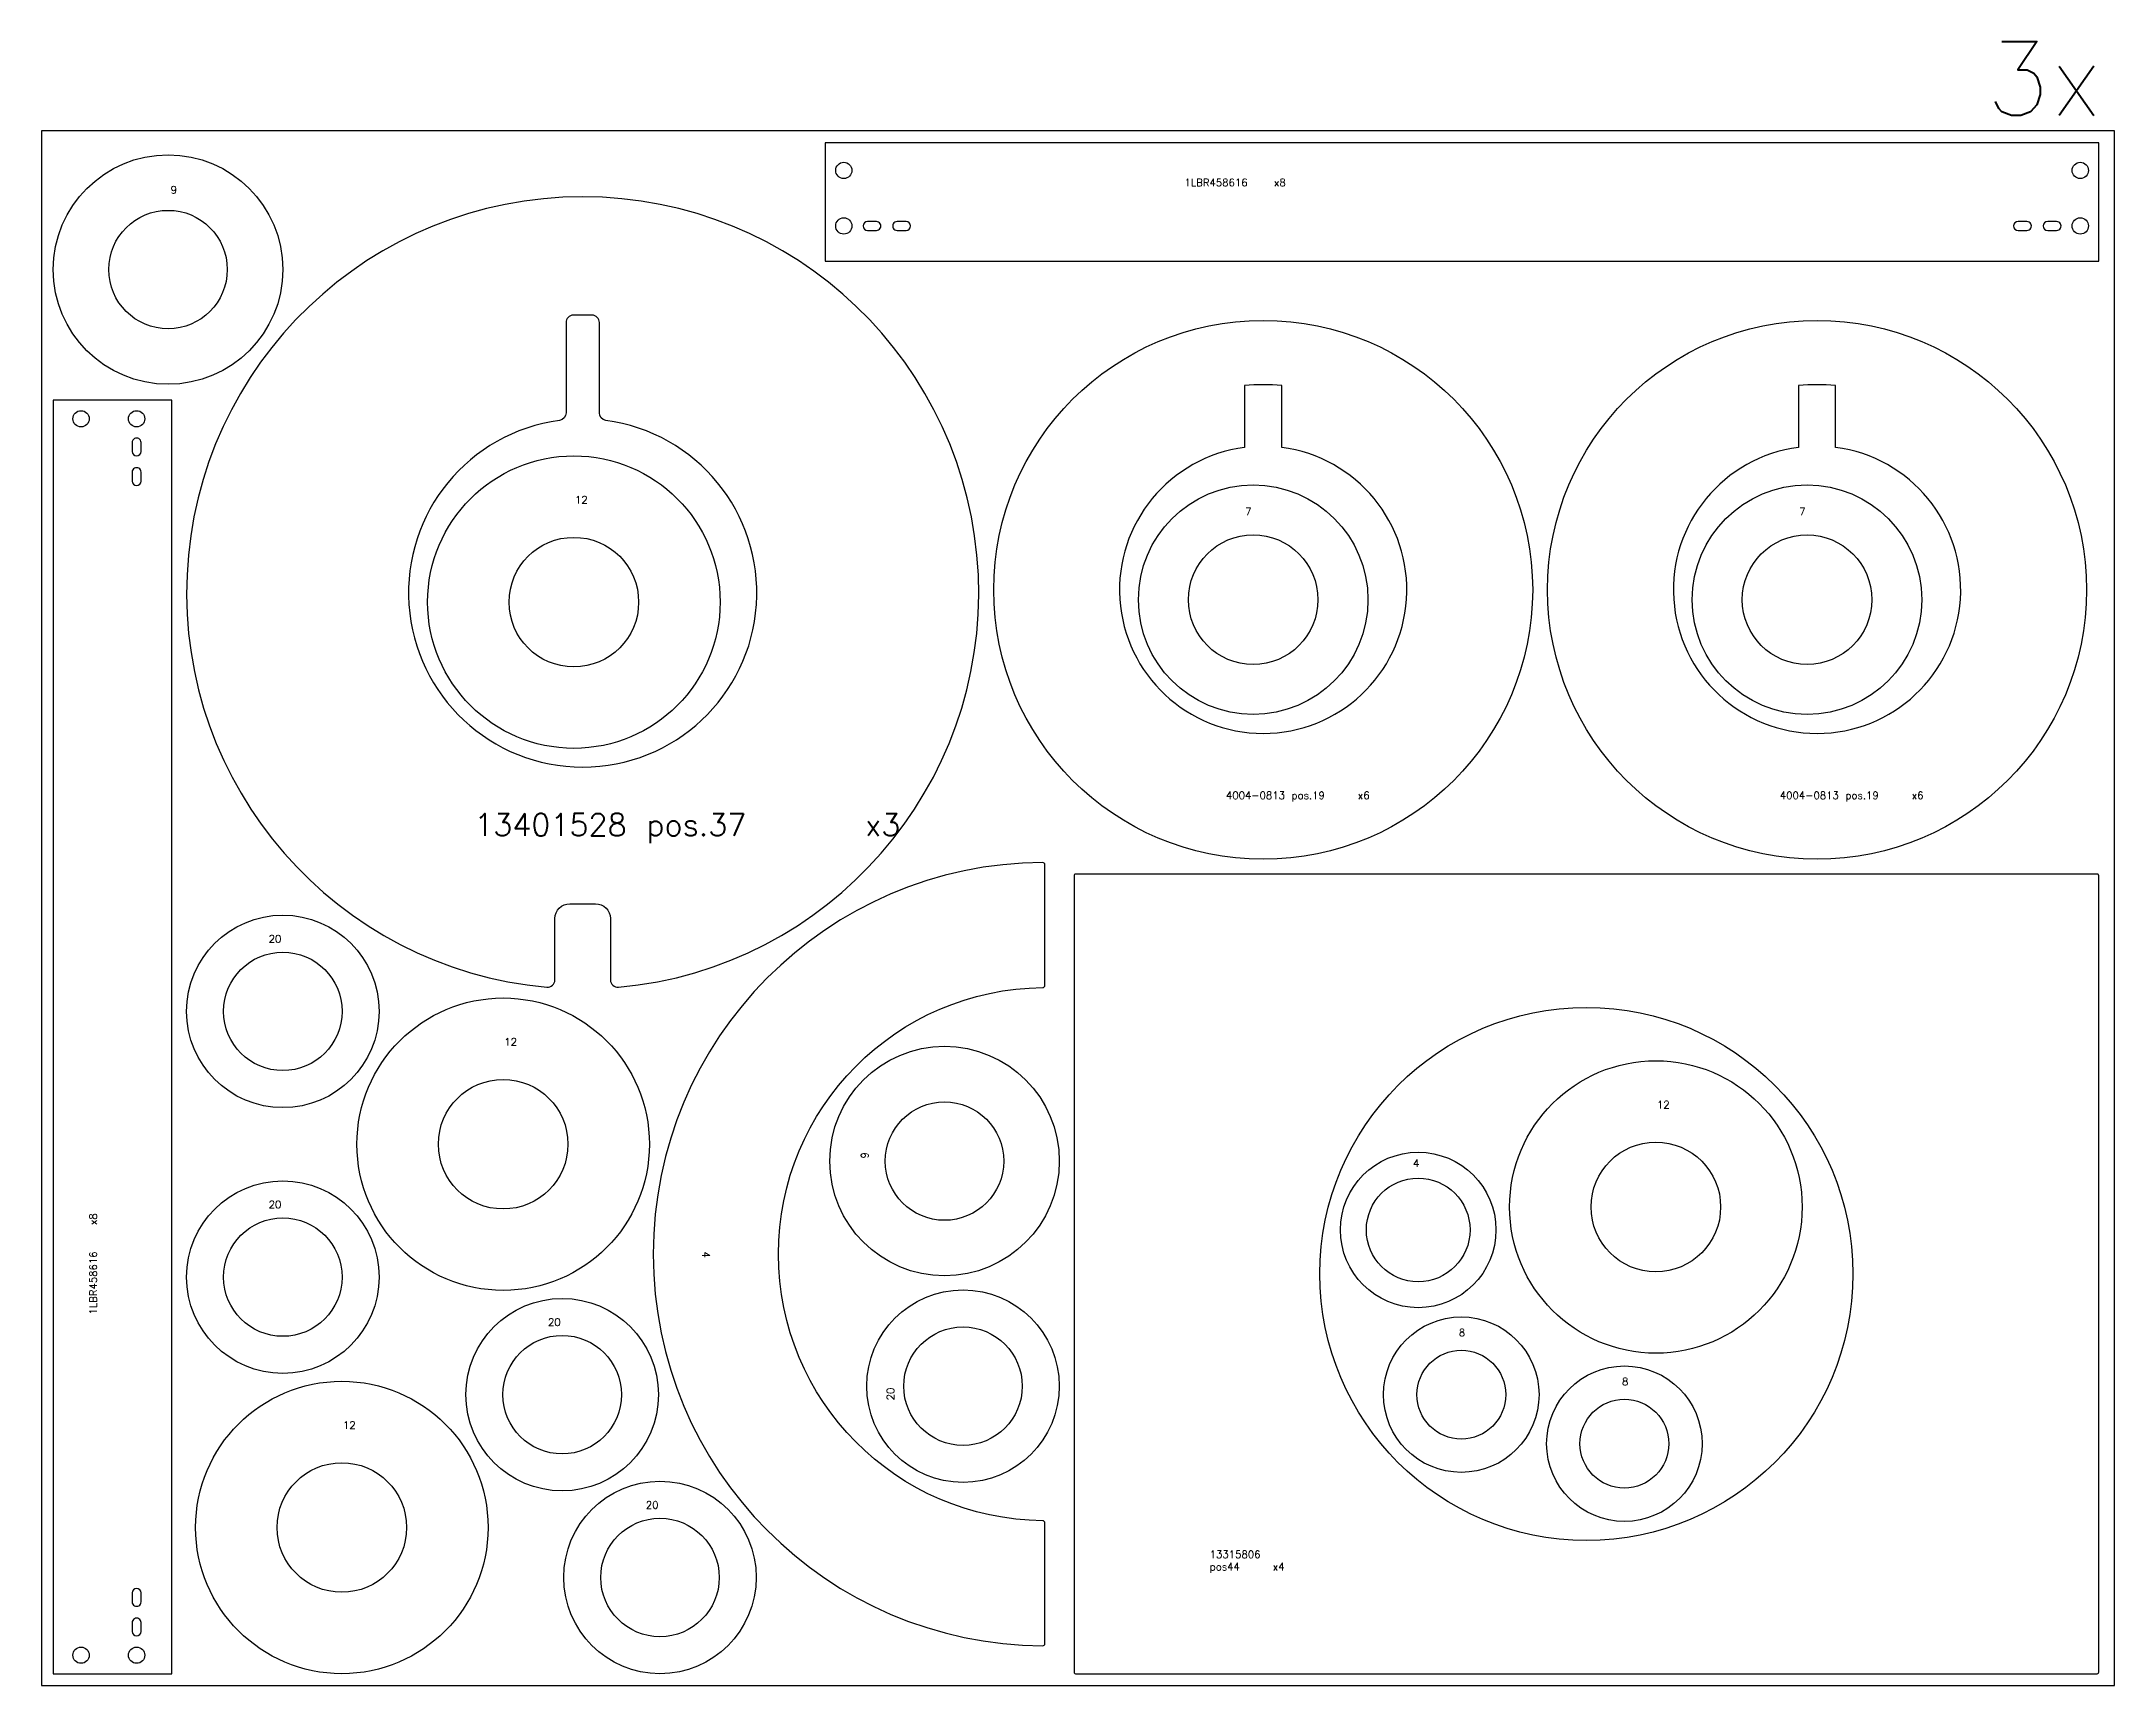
# Model space of a CAD drawing. Header units: millimetres. Extents: x 0 to 5891, y 0 to 2221.
# Drawn here: x 0 to 2800, y 0 to 2221 of the extents above; entities that cross this region are included whole.
import ezdxf

# ---------------------------------------------------------------- set-up
doc = ezdxf.new("R2010")
doc.units = ezdxf.units.MM
for name, color, linetype in [('--NestedParts--', 7, 'Continuous'), ('sheet', 24, 'Continuous'), ('Texto', 7, 'Continuous')]:
    doc.layers.add(name, color=color, linetype=linetype)
doc.styles.get("Standard").update_dxf_attribs({"font": 'txt.shx'})

msp = doc.modelspace()

# ---------------------------------------------------------------- texts
at = {"insert": (2626.5, 2220.7), "char_height": 100, "attachment_point": 1}
msp.add_mtext_dynamic_manual_height_columns('3x', width=1494.455, gutter_width=1, heights=[0], dxfattribs=at)
at = {"layer": 'Texto', "color": 3, "attachment_point": 1}
for s, insert, char_height, width in [('9', (174.5, 2025.3), 10, 18.308), ('1LBR458616    x8', (1543.8, 2035.1), 10, 238.412), ('12', (720.6, 1606.5), 10, 18.308), ('7', (1625.8, 1590.7), 10, 18.308), ('7', (2374, 1590.7), 10, 18.308), ('4004-0813 pos.19     x6', (1599.8, 1207.4), 10, 439.27), ('4004-0813 pos.19     x6', (2347.9, 1207.4), 10, 439.27), ('13401528 pos.37      x3', (584.6, 1177.7), 30, 548.496), ('20', (306.9, 1013.5), 10, 18.308), ('12', (625.1, 874.3), 10, 18.308), ('12', (2182, 789.6), 10, 18.308), ('4', (1852.5, 710.5), 10, 18.308), ('20', (306.9, 654.7), 10, 18.308), ('20', (684.2, 495.8), 10, 18.308), ('8', (1914.4, 481.8), 10, 18.308), ('8', (2134.7, 415.6), 10, 18.308), ('12', (407.2, 356.6), 10, 18.308), ('20', (816.3, 248.9), 10, 18.308), ('13315806\\Ppos44     x4', (1577.9, 182.2), 10, 336.947)]:
    msp.add_mtext(s, dxfattribs=dict(at, insert=insert, char_height=char_height, width=width))
at = {"layer": 'Texto', "color": 3, "char_height": 10, "attachment_point": 1}
for s, insert, width, rotation in [('9', (1106.9, 711.9), 18.308, 90), ('1LBR458616    x8', (64.9, 501.1), 238.412, 90), ('4', (902.6, 586.4), 18.308, 270), ('20', (1141.8, 385.2), 18.308, 90)]:
    msp.add_mtext(s, dxfattribs=dict(at, insert=insert, width=width, rotation=rotation))

# ---------------------------------------------------------------- linework, layer by layer
at = {"layer": '--NestedParts--', "color": 7}
for points in [[(2778.7, 2084), (1058.7, 2084), (1058.7, 1924), (2778.7, 1924)], [(16, 1736), (16, 16), (176, 16), (176, 1736)]]:
    msp.add_lwpolyline(points, close=True, dxfattribs=at)
for points in [[(779.4, 943.2, 22.059932), (682.6, 943.2, 0.441006), (693.5, 953.2), (693.5, 1036, -0.414214), (713.5, 1056), (748.5, 1056, -0.414214), (768.5, 1036), (768.5, 953.2, 0.441006)], [(1127.7, 1965.5, 1.000002), (1127.7, 1977.5), (1115.7, 1977.5, 0.999998), (1115.7, 1965.5)], [(1167.7, 1965.5, 0.999997), (1167.7, 1977.5), (1155.7, 1977.5, 1.000003), (1155.7, 1965.5)], [(2681.7, 1965.5, 1.000002), (2681.7, 1977.5), (2669.7, 1977.5, 0.999998), (2669.7, 1965.5)], [(2721.7, 1965.5, 1.000002), (2721.7, 1977.5), (2709.7, 1977.5, 0.999998), (2709.7, 1965.5)], [(762.2, 1708.9, -0.375761), (753.5, 1718.9), (753.5, 1841, 0.414214), (743.5, 1851), (718.5, 1851, 0.414214), (708.5, 1841), (708.5, 1718.9, -0.375761), (699.8, 1708.9, 15.010302)], [(1625.1, 1672.4, 15.455297), (1675.1, 1672.4), (1675.1, 1755.9, 0.045219), (1625.1, 1755.9)], [(2373.2, 1672.4, 15.455297), (2423.2, 1672.4), (2423.2, 1755.9, 0.045219), (2373.2, 1755.9)], [(134.5, 1679, 1.000002), (122.5, 1679), (122.5, 1667, 0.999998), (134.5, 1667)], [(134.5, 1639, 1.000002), (122.5, 1639), (122.5, 1627, 0.999998), (134.5, 1627)], [(1355.3, 945.7), (1355.3, 1108.7, 0.415885), (1352.3, 1111.7, 0.994313), (1352.3, 53.7, 0.415885), (1355.3, 56.7), (1355.3, 219.7, 0.411795), (1352.4, 222.7, -0.991769), (1352.4, 942.7, 0.411795)], [(2776.7, 16, 0.414214), (2778.7, 18), (2778.7, 1094, 0.414214), (2776.7, 1096), (1396.7, 1096, 0.414214), (1394.7, 1094), (1394.7, 18, 0.414214), (1396.7, 16)], [(134.5, 125, 0.999997), (122.5, 125), (122.5, 113, 1.000003), (134.5, 113)], [(134.5, 85, 1.000002), (122.5, 85), (122.5, 73, 0.999998), (134.5, 73)]]:
    msp.add_lwpolyline(points, format="xyb", close=True, dxfattribs=at)
for centre, radius in [((171, 1912.6), 155), ((1083.7, 2046.5), 11), ((2753.7, 2046.5), 11), ((171, 1912.6), 80), ((1083.7, 1971.5), 11), ((2753.7, 1971.5), 11), ((1650.1, 1480), 364), ((2398.2, 1480), 364), ((53.5, 1711), 11), ((128.5, 1711), 11), ((719.1, 1463.4), 197.5), ((1636.6, 1466.7), 155), ((2384.7, 1466.7), 155), ((719.1, 1463.4), 87.5), ((1636.6, 1466.7), 87.5), ((2384.7, 1466.7), 87.5), ((326, 910.6), 130), ((326, 910.6), 80), ((623.6, 731.2), 197.5), ((2086.7, 556), 360), ((1219.7, 708.4), 155), ((2180.5, 646.4), 197.5), ((623.6, 731.2), 87.5), ((1219.7, 708.4), 80), ((2180.5, 646.4), 87.5), ((1859.5, 615.4), 105), ((326, 551.7), 130), ((1859.5, 615.4), 70), ((326, 551.7), 80), ((1244.7, 404.4), 130), ((703.3, 392.9), 130), ((1244.7, 404.4), 80), ((1917.7, 392.9), 105), ((703.3, 392.9), 80), ((1917.7, 392.9), 60), ((2138, 326.7), 105), ((405.7, 213.5), 197.5), ((2138, 326.7), 60), ((405.7, 213.5), 87.5), ((835.4, 146), 130), ((835.4, 146), 80), ((53.5, 41), 11), ((128.5, 41), 11)]:
    msp.add_circle(centre, radius, dxfattribs=at)
at = {"layer": 'sheet', "color": 7}
msp.add_lwpolyline([(0, 0), (2800, 0), (2800, 2100), (0, 2100)], close=True, dxfattribs=at)

msp.set_redraw_order([(e.dxf.handle, doc.entitydb.next_handle()) for e in msp.query("TEXT MTEXT ATTDEF DIMENSION ARC_DIMENSION")])  # texts and dimensions are drawn at this point

doc.saveas('drawing.dxf')
